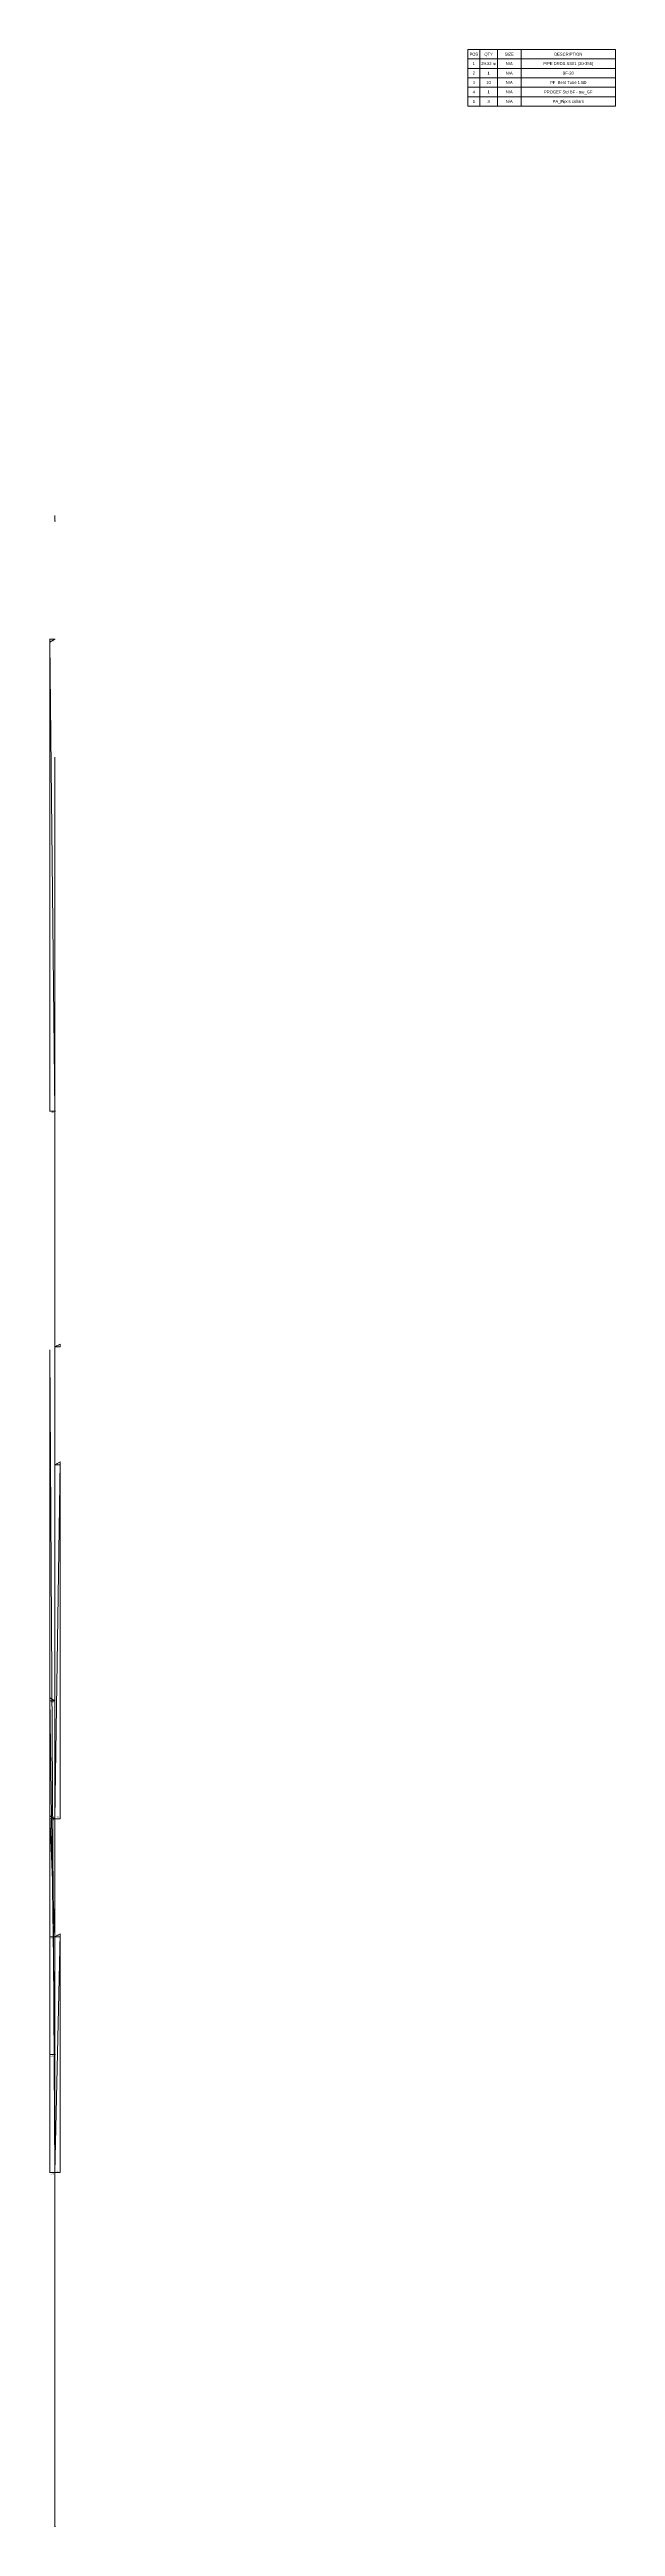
# Model space of a CAD drawing. Header units: millimetres. Extents: x -5 to 475, y -1700 to 400.
import ezdxf

# ---------------------------------------------------------------- set-up
doc = ezdxf.new("R2010")
doc.units = ezdxf.units.MM
for name, color, linetype, lineweight in [('ISO_DIM', 7, 'Continuous', 13), ('ISO_PIPE', 7, 'Continuous', 13), ('ISO_TEXT', 7, 'Continuous', 13), ('Line_3-DRDS-SS01-W60001_Page_0 _2_', 8, 'Continuous', 13)]:
    doc.layers.add(name, color=color, linetype=linetype, lineweight=lineweight)
doc.styles.add('Arial', font='arial.ttf', dxfattribs={"height": 1})
doc.styles.add('Arial_1', font='arial.ttf', dxfattribs={"height": 2.5})

# ---------------------------------------------------------------- blocks, each defined once
blk = doc.blocks.new('Line_3-DRDS-SS01-W60001_Page_0__CLOSEDFILLED-9748090-Drafting_3-DRDS-SS01-W60001_0')
at = {"layer": 'ISO_DIM'}
blk.add_hatch(color=256, dxfattribs=at).paths.add_polyline_path([(-0.2, 0), (-0.2, 0), (0, 0)])
for p, q in [((-0.2, 0), (-0.2, 0)), ((-0.2, 0), (0, 0)), ((0, 0), (-0.2, 0))]:
    blk.add_line(p, q, dxfattribs=at)
blk = doc.blocks.new('Line_3-DRDS-SS01-W60001_Page_0__CLOSEDFILLED-9748093-Drafting_3-DRDS-SS01-W60001_0')
at = {"layer": 'ISO_DIM'}
blk.add_hatch(color=256, dxfattribs=at).paths.add_polyline_path([(-4.6, -100), (-4.6, -100), (-4.3, -100)])
for p, q in [((-4.6, -100), (-4.6, -100)), ((-4.6, -100), (-4.3, -100)), ((-4.3, -100), (-4.6, -100))]:
    blk.add_line(p, q, dxfattribs=at)
blk = doc.blocks.new('Line_3-DRDS-SS01-W60001_Page_0__CLOSEDFILLED-9748094-Drafting_3-DRDS-SS01-W60001_0')
at = {"layer": 'ISO_DIM'}
blk.add_hatch(color=256, dxfattribs=at).paths.add_polyline_path([(-0.2, -500), (-0.2, -500), (0, -500)])
for p, q in [((-0.2, -500), (-0.2, -500)), ((-0.2, -500), (0, -500)), ((0, -500), (-0.2, -500))]:
    blk.add_line(p, q, dxfattribs=at)
blk = doc.blocks.new('Line_3-DRDS-SS01-W60001_Page_0__CLOSEDFILLED-9748097-Drafting_3-DRDS-SS01-W60001_0')
at = {"layer": 'ISO_DIM'}
blk.add_hatch(color=256, dxfattribs=at).paths.add_polyline_path([(-4.6, -500), (-4.6, -500), (-4.3, -500)])
for p, q in [((-4.6, -500), (-4.6, -500)), ((-4.6, -500), (-4.3, -500)), ((-4.3, -500), (-4.6, -500))]:
    blk.add_line(p, q, dxfattribs=at)
blk = doc.blocks.new('Line_3-DRDS-SS01-W60001_Page_0__CLOSEDFILLED-9748099-Drafting_3-DRDS-SS01-W60001_0')
at = {"layer": 'ISO_DIM'}
blk.add_hatch(color=256, dxfattribs=at).paths.add_polyline_path([(4.1, -700), (4.1, -700), (4.3, -700)])
for p, q in [((4.1, -700), (4.1, -700)), ((4.1, -700), (4.3, -700)), ((4.3, -700), (4.1, -700))]:
    blk.add_line(p, q, dxfattribs=at)
blk = doc.blocks.new('Line_3-DRDS-SS01-W60001_Page_0__CLOSEDFILLED-9748100-Drafting_3-DRDS-SS01-W60001_0')
at = {"layer": 'ISO_DIM'}
blk.add_hatch(color=256, dxfattribs=at).paths.add_polyline_path([(-0.2, -800), (-0.2, -800), (0, -800)])
for p, q in [((-0.2, -800), (-0.2, -800)), ((-0.2, -800), (0, -800)), ((0, -800), (-0.2, -800))]:
    blk.add_line(p, q, dxfattribs=at)
blk = doc.blocks.new('Line_3-DRDS-SS01-W60001_Page_0__CLOSEDFILLED-9748103-Drafting_3-DRDS-SS01-W60001_0')
at = {"layer": 'ISO_DIM'}
blk.add_hatch(color=256, dxfattribs=at).paths.add_polyline_path([(4.1, -800), (4.1, -800), (4.3, -800)])
for p, q in [((4.1, -800), (4.1, -800)), ((4.1, -800), (4.3, -800)), ((4.3, -800), (4.1, -800))]:
    blk.add_line(p, q, dxfattribs=at)
blk = doc.blocks.new('Line_3-DRDS-SS01-W60001_Page_0__CLOSEDFILLED-9748105-Drafting_3-DRDS-SS01-W60001_0')
at = {"layer": 'ISO_DIM'}
blk.add_hatch(color=256, dxfattribs=at).paths.add_polyline_path([(-4.6, -1000), (-4.6, -1000), (-4.3, -1000)])
for p, q in [((-4.6, -1000), (-4.6, -1000)), ((-4.6, -1000), (-4.3, -1000)), ((-4.3, -1000), (-4.6, -1000))]:
    blk.add_line(p, q, dxfattribs=at)
blk = doc.blocks.new('Line_3-DRDS-SS01-W60001_Page_0__CLOSEDFILLED-9748107-Drafting_3-DRDS-SS01-W60001_0')
at = {"layer": 'ISO_DIM'}
blk.add_hatch(color=256, dxfattribs=at).paths.add_polyline_path([(-4.6, -1100), (-4.6, -1100), (-4.3, -1100)])
for p, q in [((-4.6, -1100), (-4.6, -1100)), ((-4.6, -1100), (-4.3, -1100)), ((-4.3, -1100), (-4.6, -1100))]:
    blk.add_line(p, q, dxfattribs=at)
blk = doc.blocks.new('Line_3-DRDS-SS01-W60001_Page_0__CLOSEDFILLED-9748109-Drafting_3-DRDS-SS01-W60001_0')
at = {"layer": 'ISO_DIM'}
blk.add_hatch(color=256, dxfattribs=at).paths.add_polyline_path([(4.1, -1100), (4.1, -1100), (4.3, -1100)])
for p, q in [((4.1, -1100), (4.1, -1100)), ((4.1, -1100), (4.3, -1100)), ((4.3, -1100), (4.1, -1100))]:
    blk.add_line(p, q, dxfattribs=at)
blk = doc.blocks.new('Line_3-DRDS-SS01-W60001_Page_0__CLOSEDFILLED-9748111-Drafting_3-DRDS-SS01-W60001_0')
at = {"layer": 'ISO_DIM'}
blk.add_hatch(color=256, dxfattribs=at).paths.add_polyline_path([(4.1, -1200), (4.1, -1200), (4.3, -1200)])
for p, q in [((4.1, -1200), (4.1, -1200)), ((4.1, -1200), (4.3, -1200)), ((4.3, -1200), (4.1, -1200))]:
    blk.add_line(p, q, dxfattribs=at)
blk = doc.blocks.new('Line_3-DRDS-SS01-W60001_Page_0__CLOSEDFILLED-9748113-Drafting_3-DRDS-SS01-W60001_0')
at = {"layer": 'ISO_DIM'}
blk.add_hatch(color=256, dxfattribs=at).paths.add_polyline_path([(-4.6, -1200), (-4.6, -1200), (-4.3, -1200)])
for p, q in [((-4.6, -1200), (-4.6, -1200)), ((-4.6, -1200), (-4.3, -1200)), ((-4.3, -1200), (-4.6, -1200))]:
    blk.add_line(p, q, dxfattribs=at)
blk = doc.blocks.new('Line_3-DRDS-SS01-W60001_Page_0__CLOSEDFILLED-9748114-Drafting_3-DRDS-SS01-W60001_0')
at = {"layer": 'ISO_DIM'}
blk.add_hatch(color=256, dxfattribs=at).paths.add_polyline_path([(-0.2, -1300), (-0.2, -1300), (0, -1300)])
for p, q in [((-0.2, -1300), (-0.2, -1300)), ((-0.2, -1300), (0, -1300)), ((0, -1300), (-0.2, -1300))]:
    blk.add_line(p, q, dxfattribs=at)
blk = doc.blocks.new('Line_3-DRDS-SS01-W60001_Page_0__CLOSEDFILLED-9748117-Drafting_3-DRDS-SS01-W60001_0')
at = {"layer": 'ISO_DIM'}
blk.add_hatch(color=256, dxfattribs=at).paths.add_polyline_path([(-4.6, -1300), (-4.6, -1300), (-4.3, -1300)])
for p, q in [((-4.6, -1300), (-4.6, -1300)), ((-4.6, -1300), (-4.3, -1300)), ((-4.3, -1300), (-4.6, -1300))]:
    blk.add_line(p, q, dxfattribs=at)
blk = doc.blocks.new('Line_3-DRDS-SS01-W60001_Page_0__CLOSEDFILLED-9748119-Drafting_3-DRDS-SS01-W60001_0')
at = {"layer": 'ISO_DIM'}
blk.add_hatch(color=256, dxfattribs=at).paths.add_polyline_path([(-4.6, -1400), (-4.6, -1400), (-4.3, -1400)])
for p, q in [((-4.6, -1400), (-4.6, -1400)), ((-4.6, -1400), (-4.3, -1400)), ((-4.3, -1400), (-4.6, -1400))]:
    blk.add_line(p, q, dxfattribs=at)
blk = doc.blocks.new('Line_3-DRDS-SS01-W60001_Page_0__CLOSEDFILLED-9748121-Drafting_3-DRDS-SS01-W60001_0')
at = {"layer": 'ISO_DIM'}
blk.add_hatch(color=256, dxfattribs=at).paths.add_polyline_path([(4.1, -1400), (4.1, -1400), (4.3, -1400)])
for p, q in [((4.1, -1400), (4.1, -1400)), ((4.1, -1400), (4.3, -1400)), ((4.3, -1400), (4.1, -1400))]:
    blk.add_line(p, q, dxfattribs=at)
blk = doc.blocks.new('Line_3-DRDS-SS01-W60001_Page_0__CLOSEDFILLED-9748122-Drafting_3-DRDS-SS01-W60001_0')
at = {"layer": 'ISO_DIM'}
blk.add_hatch(color=256, dxfattribs=at).paths.add_polyline_path([(-0.2, -1700), (-0.2, -1700), (0, -1700)])
for p, q in [((-0.2, -1700), (-0.2, -1700)), ((-0.2, -1700), (0, -1700)), ((0, -1700), (-0.2, -1700))]:
    blk.add_line(p, q, dxfattribs=at)
blk = doc.blocks.new('Line_3-DRDS-SS01-W60001_Page_0__CLOSEDFILLED-9748124-Drafting_3-DRDS-SS01-W60001_0')
at = {"layer": 'ISO_DIM'}
blk.add_hatch(color=256, dxfattribs=at).paths.add_polyline_path([(-0.2, -1700), (-0.2, -1700), (0, -1700)])
for p, q in [((-0.2, -1700), (-0.2, -1700)), ((-0.2, -1700), (0, -1700)), ((0, -1700), (-0.2, -1700))]:
    blk.add_line(p, q, dxfattribs=at)
blk = doc.blocks.new('Line_3-DRDS-SS01-W60001_Page_0 _2_-9748089-Drafting_3-DRDS-SS01-W60001_0')
at = {"layer": 'ISO_DIM'}
for p, q in [((-0.2, 0), (-0.5, 0)), ((0, 5), (0, 0)), ((0.2, 0), (0.5, 0)), ((0.2, -100), (-4.6, -100)), ((0, -200), (0, -1300)), ((-0.2, -500), (-0.5, -500)), ((-4.3, -702.5), (-4.3, -1400)), ((0.2, -700), (4.1, -700)), ((4.3, -697.5), (4.3, -700)), ((-0.2, -800), (-0.5, -800)), ((0.2, -1000), (-4.6, -1000)), ((-0.2, -1300), (-0.5, -1300))]:
    blk.add_line(p, q, dxfattribs=at)
at = {"layer": 'ISO_DIM', "flags": 128}
for points in [[(-4.3, -500), (-4.3, -102.5), (-4.3, -100)], [(0, -600), (0, -1700), (0, -300)], [(-4.6, -500), (0.2, -500), (0.5, -500)], [(0, -800), (0, -505), (0, -500)], [(4.3, -1100), (4.3, -797.5), (4.3, -800)], [(4.1, -800), (0.2, -800), (0.5, -800)], [(-4.3, -1300), (-4.3, -997.5), (-4.3, -1000)], [(4.1, -1100), (0.2, -1100), (-4.6, -1100)], [(-4.3, -1200), (-4.3, -1097.5), (-4.3, -1100)], [(-4.6, -1200), (0.2, -1200), (4.1, -1200)], [(4.3, -1400), (4.3, -1197.5), (4.3, -1200)], [(-4.6, -1300), (0.2, -1300), (0.5, -1300)], [(4.1, -1400), (0.2, -1400), (-4.6, -1400)]]:
    blk.add_lwpolyline(points, dxfattribs=at)
for points in [[(-0.5, -1700), (-0.2, -1700)], [(0.5, -1700), (0.2, -1700)]]:
    blk.add_lwpolyline(points, close=True, dxfattribs=at)
at = {"layer": 'ISO_PIPE'}
for p, q in [((0, 0), (0, 5)), ((0, -700), (4.3, -697.5))]:
    blk.add_line(p, q, dxfattribs=at)
at = {"layer": 'ISO_PIPE', "flags": 128}
for points in [[(0, -100), (-4.3, -102.5), (0, -500), (0, -505), (0, -800), (4.3, -797.5)], [(0, -1000), (-4.3, -997.5), (0, -1300), (0, -200)], [(0, -300), (0, -1700), (0, -600)], [(4.3, -1197.5), (0, -1400), (-4.3, -702.5)], [(4.3, -797.5), (0, -1100), (-4.3, -1097.5)], [(-4.3, -1097.5), (0, -1200), (4.3, -1197.5)]]:
    blk.add_lwpolyline(points, dxfattribs=at)
at = {"layer": 'ISO_TEXT', "flags": 128}
for points in [[(475, 384), (475, 392), (350, 392), (350, 400), (475, 400), (475, 392)], [(360, 400), (360, 392), (360, 384), (360, 376), (360, 368), (360, 360), (360, 352)], [(375, 400), (375, 392), (375, 384), (375, 376), (375, 368), (375, 360), (375, 352)], [(395, 400), (395, 392), (395, 384), (395, 376), (395, 368), (395, 360), (395, 352)], [(350, 392), (350, 384), (475, 384), (475, 376)], [(350, 360), (350, 352), (475, 352), (475, 360), (475, 368), (475, 376), (350, 376), (350, 384)], [(350, 376), (350, 368), (475, 368)], [(350, 368), (350, 360), (475, 360)]]:
    blk.add_lwpolyline(points, dxfattribs=at)
for name in ['Line_3-DRDS-SS01-W60001_Page_0__CLOSEDFILLED-9748090-Drafting_3-DRDS-SS01-W60001_0', 'Line_3-DRDS-SS01-W60001_Page_0__CLOSEDFILLED-9748093-Drafting_3-DRDS-SS01-W60001_0', 'Line_3-DRDS-SS01-W60001_Page_0__CLOSEDFILLED-9748097-Drafting_3-DRDS-SS01-W60001_0', 'Line_3-DRDS-SS01-W60001_Page_0__CLOSEDFILLED-9748094-Drafting_3-DRDS-SS01-W60001_0', 'Line_3-DRDS-SS01-W60001_Page_0__CLOSEDFILLED-9748099-Drafting_3-DRDS-SS01-W60001_0', 'Line_3-DRDS-SS01-W60001_Page_0__CLOSEDFILLED-9748100-Drafting_3-DRDS-SS01-W60001_0', 'Line_3-DRDS-SS01-W60001_Page_0__CLOSEDFILLED-9748103-Drafting_3-DRDS-SS01-W60001_0', 'Line_3-DRDS-SS01-W60001_Page_0__CLOSEDFILLED-9748105-Drafting_3-DRDS-SS01-W60001_0', 'Line_3-DRDS-SS01-W60001_Page_0__CLOSEDFILLED-9748107-Drafting_3-DRDS-SS01-W60001_0', 'Line_3-DRDS-SS01-W60001_Page_0__CLOSEDFILLED-9748109-Drafting_3-DRDS-SS01-W60001_0', 'Line_3-DRDS-SS01-W60001_Page_0__CLOSEDFILLED-9748113-Drafting_3-DRDS-SS01-W60001_0', 'Line_3-DRDS-SS01-W60001_Page_0__CLOSEDFILLED-9748111-Drafting_3-DRDS-SS01-W60001_0', 'Line_3-DRDS-SS01-W60001_Page_0__CLOSEDFILLED-9748117-Drafting_3-DRDS-SS01-W60001_0', 'Line_3-DRDS-SS01-W60001_Page_0__CLOSEDFILLED-9748114-Drafting_3-DRDS-SS01-W60001_0', 'Line_3-DRDS-SS01-W60001_Page_0__CLOSEDFILLED-9748119-Drafting_3-DRDS-SS01-W60001_0', 'Line_3-DRDS-SS01-W60001_Page_0__CLOSEDFILLED-9748121-Drafting_3-DRDS-SS01-W60001_0', 'Line_3-DRDS-SS01-W60001_Page_0__CLOSEDFILLED-9748122-Drafting_3-DRDS-SS01-W60001_0', 'Line_3-DRDS-SS01-W60001_Page_0__CLOSEDFILLED-9748124-Drafting_3-DRDS-SS01-W60001_0']:
    blk.add_blockref(name, (0, 0))
at = {"lineweight": 13, "char_height": 2.5, "attachment_point": 2, "line_spacing_factor": 0.941778, "style": 'Arial_1'}
for s, insert, width in [('POS', (355, 397.3), 8.815), ('2', (355, 381.3), 2.326), ('1', (355, 389.3), 2.326), ('29.32 m', (367.5, 389.3), 15.09), ('QTY', (367.5, 397.3), 8.509), ('1', (367.5, 381.3), 2.326), ('SIZE', (385, 397.3), 9.274), ('N/A', (385, 389.3), 6.948), ('N/A', (385, 381.3), 6.948), ('PIPE DRDS SS01 (20-355)', (435, 389.3), 50.778), ('DESCRIPTION', (435, 397.3), 28.465), ('BF-20', (435, 381.3), 11.355), ('4', (355, 365.3), 2.326), ('3', (355, 373.3), 2.326), ('5', (355, 357.3), 2.326), ('10', (367.5, 373.3), 4.652), ('3', (367.5, 357.3), 2.326), ('1', (367.5, 365.3), 2.326), ('N/A', (385, 373.3), 6.948), ('N/A', (385, 365.3), 6.948), ('N/A', (385, 357.3), 6.948), ('PROGEF Std BF - tee_GF', (435, 365.3), 49.156), ('PF_Bent Tube 1.5D', (435, 373.3), 36.913), ('PA_Pipes collars', (435, 357.3), 31.526)]:
    blk.add_mtext(s, dxfattribs=dict(at, insert=insert, width=width))
at = {"layer": 'ISO_DIM', "char_height": 1, "attachment_point": 2, "line_spacing_factor": 0.941778, "style": 'Arial'}
for s, insert, width in [('0', (0, 1.7), 0.93), ('4,33', (-2.2, -100.6), 3.257), ('4,33', (-2.2, -500.6), 3.257), ('0', (0, -498.3), 0.93), ('4,33', (2.2, -698.3), 3.257), ('0', (0, -798.3), 0.93), ('4,33', (2.2, -798.3), 3.257), ('4,33', (-2.2, -1000.6), 3.257), ('4,33', (-2.2, -1100.6), 3.257), ('4,33', (2.2, -1098.3), 3.257), ('4,33', (-2.2, -1200.6), 3.257), ('4,33', (2.2, -1198.3), 3.257), ('4,33', (-2.2, -1300.6), 3.257), ('0', (0, -1298.3), 0.93), ('4,33', (-2.2, -1400.6), 3.257), ('4,33', (2.2, -1398.3), 3.257), ('0', (0, -1698.3), 0.93), ('0', (0, -1698.3), 0.93)]:
    blk.add_mtext(s, dxfattribs=dict(at, insert=insert, width=width))

msp = doc.modelspace()

# ---------------------------------------------------------------- block references
at = {"layer": 'Line_3-DRDS-SS01-W60001_Page_0 _2_', "color": 7}
msp.add_blockref('Line_3-DRDS-SS01-W60001_Page_0 _2_-9748089-Drafting_3-DRDS-SS01-W60001_0', (0, 0), dxfattribs=at)

doc.saveas('drawing.dxf')
